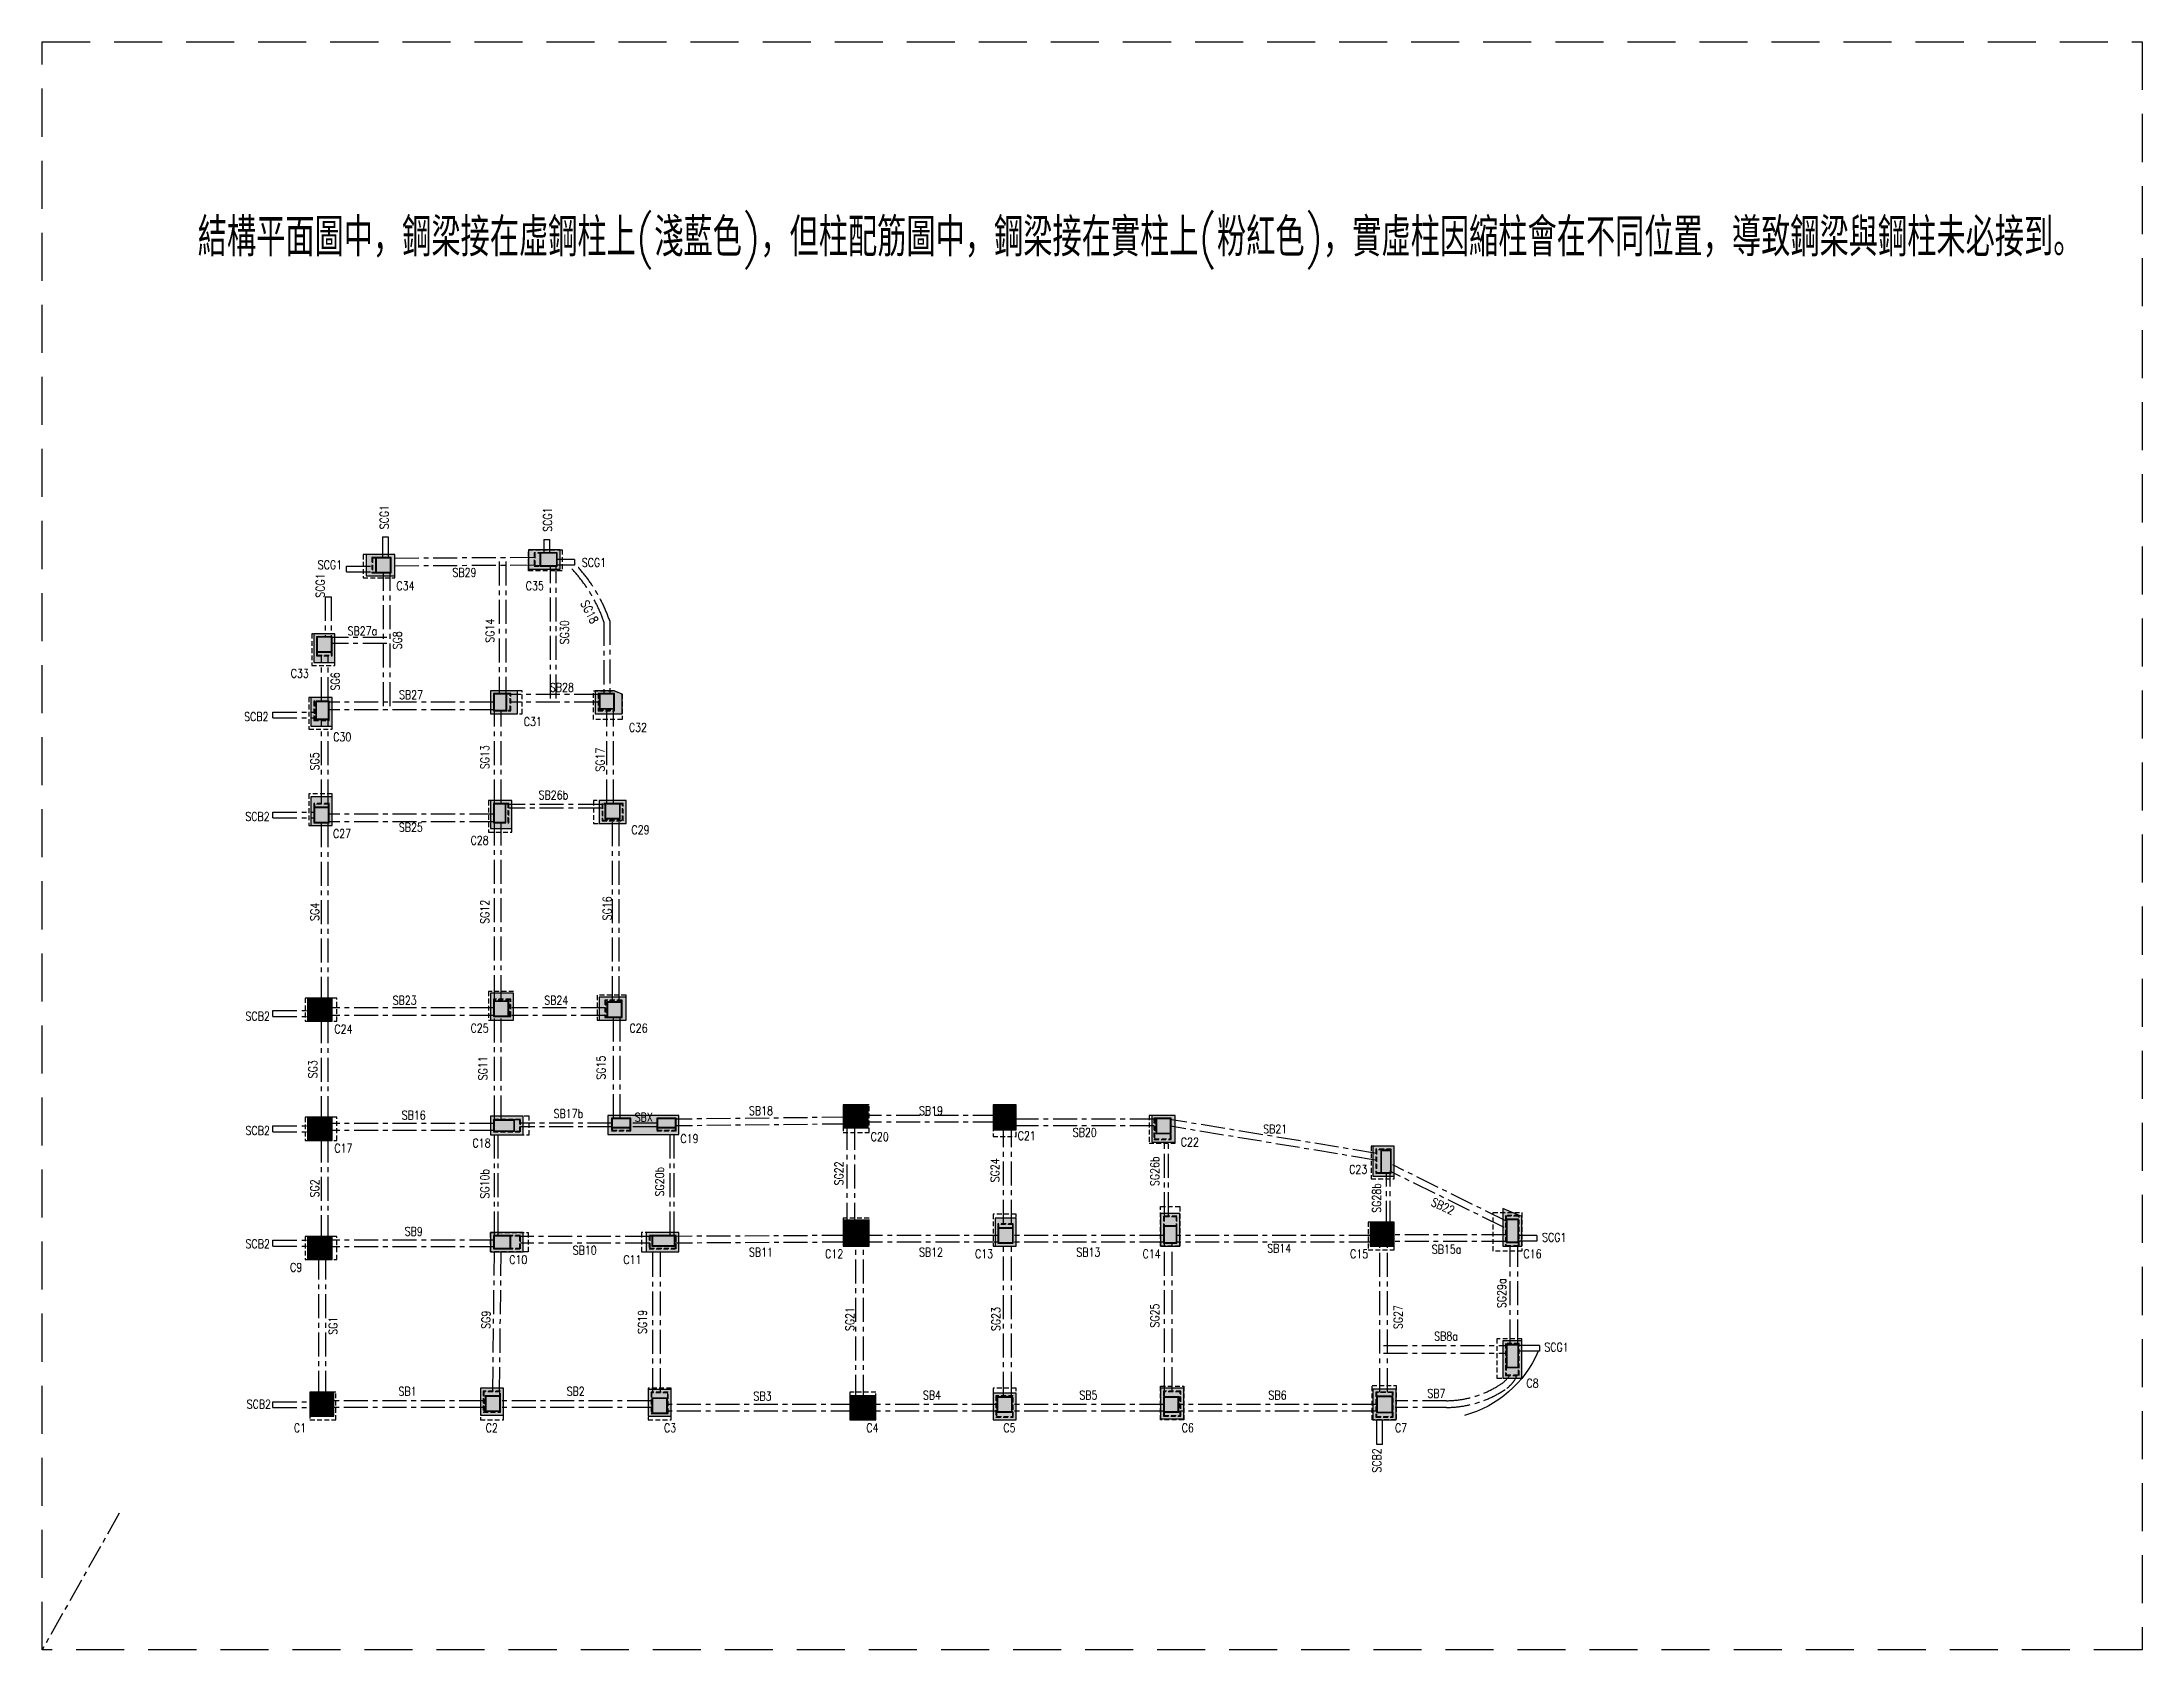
# Model space of a CAD drawing. Header units: millimetres. Extents: x 3 to 26067, y -17 to 17277.
# Drawn here: x 15139 to 26067, y -17 to 8351 of the extents above; entities that cross this region are included whole.
import ezdxf
from ezdxf.enums import TextEntityAlignment as Align

# ---------------------------------------------------------------- set-up
doc = ezdxf.new("R2010")
doc.units = ezdxf.units.MM
doc.header["$LTSCALE"] = 100
doc.header["$MEASUREMENT"] = 0
doc.linetypes.add('CENTER', pattern=[2, 1.25, -0.25, 0.25, -0.25])
doc.linetypes.add('HIDDEN', pattern=[0.375, 0.25, -0.125])
for name, color, linetype in [('37-陽台', 8, 'Continuous'), ('TC-COLUMN', 1, 'Continuous'), ('TC-H-C', 15, 'Continuous'), ('TC-TB', 2, 'Continuous'), ('TC-TC', 4, 'Continuous'), ('TC-虛柱', 4, 'HIDDEN'), ('TC-虛鋼柱', 4, 'HIDDEN'), ('TC-鋼柱', 11, 'Continuous')]:
    doc.layers.add(name, color=color, linetype=linetype)
doc.layers.add('TC-地界線', color=3, linetype='CENTER', plot=False)
doc.layers.add('TC-鋼粱(隱藏)', color=4, linetype='CENTER', plot=False)
doc.styles.add('TXT', font='TXT.shx', dxfattribs={"width": 0.8, "bigfont": 'ae.shx'})

msp = doc.modelspace()

# ---------------------------------------------------------------- texts
at = {"layer": 'Defpoints', "color": 2, "style": 'TXT', "width": 0.8}
msp.add_text('結構平面圖中，鋼梁接在虛鋼柱上(淺藍色)，但柱配筋圖中，鋼梁接在實柱上(粉紅色)，實虛柱因縮柱會在不同位置，導致鋼梁與鋼柱未必接到。', height=200, dxfattribs=at).set_placement((15949, 7235))
at = {"layer": 'TC-TB', "style": 'TXT', "width": 0.8}
for s, rotation, p in [('SCG1', 90, (16920, 5878)), ('SCG1', 90, (17770, 5865)), ('SB29', 0.3754, (17337, 5590)), ('SCG1', 90, (16587, 5522)), ('SG18', 297, (17988, 5385)), ('SG8', 90, (16988, 5237)), ('SG14', 90, (17470, 5287)), ('SG30', 90, (17858, 5279)), ('SG6', 90, (16665, 5023)), ('SG5', 90, (16558, 4607)), ('SG13', 90, (17443, 4629)), ('SG17', 90, (18043, 4616)), ('SG4', 90, (16558, 3824)), ('SG12', 90, (17443, 3824)), ('SG16', 90, (18080, 3842)), ('SG15', 90, (18048, 3013)), ('SG3', 90, (16548, 3005)), ('SG11', 90, (17433, 3010)), ('SG22', 90, (19286, 2463)), ('SG24', 90, (20098, 2479)), ('SG26b', 90, (20930, 2474)), ('SG2', 90, (16558, 2385)), ('SG10b', 90, (17443, 2409)), ('SG20b', 90, (18353, 2420)), ('SG28b', 90, (22084, 2335)), ('SB22', 335.7133, (22429, 2292)), ('SG29a', 90, (22735, 1839)), ('SG21', 90, (19343, 1705)), ('SG23', 90, (20103, 1705)), ('SG25', 90, (20930, 1723)), ('SG27', 90, (22196, 1715)), ('SG1', 90, (16653, 1670)), ('SG9', 89.0759, (17449, 1701)), ('SG19', 90, (18263, 1690)), ('SCB2', 90, (22085, 969))]:
    msp.add_text(s, height=45, rotation=rotation, dxfattribs=at).set_placement(p, align=Align.MIDDLE_CENTER)
for s, p in [('SCG1', (16637, 5630)), ('SCG1', (18011, 5642)), ('SB27a', (16806, 5286)), ('SB27', (17059, 4954)), ('SB28', (17844, 4992)), ('SCB2', (16254, 4840)), ('SB26b', (17800, 4432)), ('SCB2', (16260, 4320)), ('SB25', (17058, 4264)), ('SCB2', (16261, 3281)), ('SB23', (17026, 3364)), ('SB24', (17815, 3364)), ('SB16', (17073, 2766)), ('SB17b', (17878, 2774)), ('SBX', (18270, 2755)), ('SB18', (18880, 2789)), ('SB19', (19765, 2789)), ('SCB2', (16261, 2686)), ('SB20', (20565, 2676)), ('SB21', (21556, 2694)), ('SCB2', (16261, 2096)), ('SB9', (17073, 2161)), ('SB10', (17963, 2063)), ('SB14', (21577, 2073)), ('SB15a', (22448, 2068)), ('SCG1', (23008, 2130)), ('SB11', (18880, 2053)), ('SB12', (19765, 2053)), ('SB13', (20584, 2053)), ('SB8a', (22445, 1616)), ('SCG1', (23020, 1559)), ('SB1', (17041, 1329)), ('SB2', (17916, 1329)), ('SB3', (18888, 1304)), ('SB4', (19770, 1309)), ('SB5', (20584, 1309)), ('SB6', (21568, 1309)), ('SB7', (22395, 1318)), ('SCB2', (16267, 1262))]:
    msp.add_text(s, height=45, dxfattribs=at).set_placement(p, align=Align.MIDDLE_CENTER)
at = {"layer": 'TC-TC', "style": 'TXT', "width": 0.8}
for s, p in [('C34', (17030, 5521)), ('C35', (17703, 5521)), ('C33', (16480, 5065)), ('C31', (17693, 4814)), ('C30', (16701, 4734)), ('C32', (18240, 4784)), ('C29', (18253, 4251)), ('C27', (16700, 4231)), ('C28', (17416, 4196)), ('C24', (16707, 3214)), ('C25', (17416, 3219)), ('C26', (18243, 3219)), ('C18', (17426, 2621)), ('C19', (18508, 2644)), ('C20', (19498, 2654)), ('C21', (20263, 2659)), ('C22', (21112, 2626)), ('C17', (16707, 2594)), ('C23', (21988, 2484)), ('C9', (16461, 1974)), ('C10', (17617, 2014)), ('C11', (18211, 2014)), ('C12', (19261, 2044)), ('C13', (20041, 2044)), ('C14', (20913, 2044)), ('C15', (21993, 2044)), ('C16', (22895, 2044)), ('C8', (22895, 1371)), ('C1', (16481, 1139)), ('C2', (17479, 1139)), ('C3', (18407, 1139)), ('C4', (19460, 1139)), ('C5', (20173, 1139)), ('C6', (21101, 1139)), ('C7', (22211, 1139))]:
    msp.add_text(s, height=45, dxfattribs=at).set_placement(p, align=Align.MIDDLE_CENTER)

# ---------------------------------------------------------------- hatches: boundary and pattern name
at = {"layer": 'TC-H-C'}
for points in [[(16825, 5683), (16825, 5573), (16975, 5573), (16975, 5683)], [(17835, 5608), (17835, 5708), (17670, 5708), (17670, 5608)], [(16553, 5121), (16663, 5121), (16663, 5271), (16553, 5271)], [(16538, 4790), (16648, 4790), (16648, 4940), (16538, 4940)], [(17473, 4975), (17473, 4855), (17613, 4855), (17613, 4975)], [(18158, 4956), (18116, 4975), (18018, 4975), (18018, 4855), (18158, 4855)], [(16538, 4273), (16648, 4273), (16648, 4423), (16538, 4423)], [(17473, 4258), (17583, 4258), (17583, 4403), (17473, 4403)], [(18038, 4403), (18038, 4283), (18178, 4283), (18178, 4403)], [(17473, 3260), (17593, 3260), (17593, 3400), (17473, 3400)], [(16520, 3375), (16520, 3255), (16648, 3255), (16648, 3375)], [(18038, 3380), (18038, 3260), (18178, 3260), (18178, 3380)], [(16520, 2755), (16520, 2635), (16648, 2635), (16648, 2755)], [(17643, 2663), (17643, 2760), (17473, 2760), (17473, 2663)], [(18083, 2765), (18083, 2665), (18453, 2665), (18453, 2765)], [(19308, 2820), (19308, 2700), (19438, 2700), (19438, 2820)], [(20088, 2690), (20208, 2690), (20208, 2820), (20088, 2820)], [(20915, 2765), (20915, 2625), (21035, 2625), (21035, 2765)], [(22065, 2449), (22175, 2449), (22175, 2604), (22065, 2604)], [(19308, 2085), (19443, 2085), (19443, 2220), (19308, 2220)], [(20098, 2085), (20208, 2085), (20208, 2230), (20098, 2230)], [(20960, 2085), (21060, 2085), (21060, 2255), (20960, 2255)], [(22050, 2210), (22050, 2085), (22175, 2085), (22175, 2210)], [(22740, 2280), (22740, 2085), (22840, 2085), (22840, 2239)], [(16520, 2135), (16520, 2015), (16648, 2015), (16648, 2135)], [(17643, 2055), (17643, 2155), (17473, 2155), (17473, 2055)], [(18453, 2055), (18453, 2155), (18283, 2155), (18283, 2055)], [(22840, 1592), (22740, 1592), (22740, 1397), (22840, 1397)], [(16533, 1325), (16533, 1200), (16658, 1200), (16658, 1325)], [(17420, 1205), (17540, 1205), (17540, 1345), (17420, 1345)], [(18293, 1339), (18293, 1199), (18413, 1199), (18413, 1339)], [(20088, 1320), (20088, 1180), (20208, 1180), (20208, 1320)], [(20960, 1345), (20960, 1185), (21080, 1185), (21080, 1345)], [(22065, 1340), (22065, 1180), (22185, 1180), (22185, 1340)], [(19343, 1305), (19343, 1180), (19478, 1180), (19478, 1305)]]:
    msp.add_hatch(color=256, dxfattribs=at).paths.add_polyline_path(points)

# ---------------------------------------------------------------- linework, layer by layer
at = {"layer": '37-陽台'}
msp.add_lwpolyline([(22924, 1537, -0.22866), (22541, 1203, -0.22866)], format="xyb", dxfattribs=at)
at = {"layer": 'Defpoints', "color": 1, "linetype": 'HIDDEN', "ltscale": 10}
msp.add_lwpolyline([(15139, 8351), (26067, 8351), (26067, -17), (15139, -17)], close=True, dxfattribs=at)
at = {"layer": 'TC-COLUMN'}
for points in [[(16825, 5573), (16975, 5573), (16975, 5683), (16825, 5683)], [(17835, 5708), (17670, 5708), (17670, 5608), (17835, 5608)], [(16663, 5121), (16663, 5271), (16553, 5271), (16553, 5121)], [(16648, 4790), (16648, 4940), (16538, 4940), (16538, 4790)], [(17473, 4855), (17613, 4855), (17613, 4975), (17473, 4975)], [(18116, 4975), (18018, 4975), (18018, 4855), (18158, 4855), (18158, 4956)], [(16648, 4273), (16648, 4423), (16538, 4423), (16538, 4273)], [(17583, 4258), (17583, 4403), (17473, 4403), (17473, 4258)], [(18038, 4283), (18178, 4283), (18178, 4403), (18038, 4403)], [(17593, 3260), (17593, 3400), (17473, 3400), (17473, 3260)], [(16520, 3255), (16648, 3255), (16648, 3375), (16520, 3375)], [(18038, 3260), (18178, 3260), (18178, 3380), (18038, 3380)], [(16520, 2635), (16648, 2635), (16648, 2755), (16520, 2755)], [(17643, 2760), (17473, 2760), (17473, 2663), (17643, 2663)], [(18083, 2665), (18453, 2665), (18453, 2765), (18083, 2765)], [(19308, 2700), (19438, 2700), (19438, 2820), (19308, 2820)], [(20208, 2690), (20208, 2820), (20088, 2820), (20088, 2690)], [(20915, 2765), (20915, 2625), (21035, 2625), (21035, 2765)], [(22175, 2449), (22175, 2604), (22065, 2604), (22065, 2449)], [(19443, 2085), (19443, 2220), (19308, 2220), (19308, 2085)], [(20208, 2085), (20208, 2230), (20098, 2230), (20098, 2085)], [(21060, 2085), (21060, 2255), (20960, 2255), (20960, 2085)], [(22050, 2085), (22175, 2085), (22175, 2210), (22050, 2210)], [(22740, 2280), (22740, 2085), (22840, 2085), (22840, 2239)], [(16520, 2015), (16648, 2015), (16648, 2135), (16520, 2135)], [(17643, 2155), (17473, 2155), (17473, 2055), (17643, 2055)], [(18453, 2155), (18283, 2155), (18283, 2055), (18453, 2055)], [(22740, 1397), (22840, 1397), (22840, 1592), (22740, 1592)], [(16533, 1200), (16658, 1200), (16658, 1325), (16533, 1325)], [(17540, 1205), (17540, 1345), (17420, 1345), (17420, 1205)], [(18293, 1199), (18413, 1199), (18413, 1339), (18293, 1339)], [(20088, 1320), (20088, 1180), (20208, 1180), (20208, 1320)], [(20960, 1345), (20960, 1185), (21080, 1185), (21080, 1345)], [(22065, 1340), (22065, 1180), (22185, 1180), (22185, 1340)], [(19343, 1180), (19478, 1180), (19478, 1305), (19343, 1305)]]:
    msp.add_lwpolyline(points, close=True, dxfattribs=at)
at = {"layer": 'TC-地界線'}
msp.add_line((15541, 695), (15139, -17), dxfattribs=at)
msp.add_line((15541, 695), (15139, -17), dxfattribs=at)
msp.add_line((15541, 695), (15139, -17), dxfattribs=at)
at = {"layer": 'TC-虛柱'}
for points in [[(16975, 5683), (16810, 5683), (16810, 5563), (16975, 5563)], [(17845, 5708), (17845, 5598), (17670, 5598), (17670, 5708)], [(16663, 5106), (16663, 5271), (16543, 5271), (16543, 5106)], [(16648, 4775), (16648, 4940), (16528, 4940), (16528, 4775)], [(17638, 4855), (17638, 4975), (17473, 4975), (17473, 4855)], [(18158, 4825), (18008, 4825), (18008, 4975), (18116, 4975), (18158, 4956)], [(16648, 4273), (16648, 4438), (16528, 4438), (16528, 4273)], [(17583, 4238), (17583, 4403), (17463, 4403), (17463, 4238)], [(18008, 4283), (18178, 4283), (18178, 4403), (18008, 4403)], [(17463, 3260), (17593, 3260), (17593, 3410), (17463, 3410)], [(18028, 3390), (18028, 3260), (18178, 3260), (18178, 3390)], [(16673, 3375), (16508, 3375), (16508, 3255), (16673, 3255)], [(16673, 2755), (16508, 2755), (16508, 2635), (16673, 2635)], [(17473, 2663), (17673, 2663), (17673, 2760), (17473, 2760)], [(18083, 2765), (18083, 2665), (18453, 2665), (18453, 2765)], [(19308, 2820), (19308, 2675), (19443, 2675), (19443, 2820)], [(20208, 2655), (20208, 2820), (20088, 2820), (20088, 2655)], [(20900, 2765), (20900, 2620), (21035, 2620), (21035, 2765)], [(22175, 2434), (22175, 2604), (22055, 2604), (22055, 2434)], [(19308, 2230), (19308, 2085), (19443, 2085), (19443, 2230)], [(20208, 2085), (20208, 2250), (20088, 2250), (20088, 2085)], [(20960, 2290), (21060, 2290), (21060, 2085), (20960, 2085)], [(22040, 2210), (22040, 2065), (22175, 2065), (22175, 2210)], [(22690, 2259), (22840, 2259), (22840, 2059), (22690, 2059)], [(16673, 2135), (16508, 2135), (16508, 2015), (16673, 2015)], [(17668, 2055), (17473, 2055), (17473, 2155), (17668, 2155)], [(18258, 2055), (18453, 2055), (18453, 2155), (18258, 2155)], [(22710, 1602), (22710, 1397), (22840, 1397), (22840, 1602)], [(16668, 1180), (16668, 1325), (16533, 1325), (16533, 1180)], [(17540, 1180), (17540, 1345), (17420, 1345), (17420, 1180)], [(18413, 1180), (18413, 1345), (18293, 1345), (18293, 1180)], [(19343, 1325), (19343, 1180), (19478, 1180), (19478, 1325)], [(20208, 1180), (20208, 1345), (20088, 1345), (20088, 1180)], [(20960, 1355), (21080, 1355), (21080, 1180), (20960, 1180)], [(22060, 1360), (22185, 1360), (22185, 1180), (22060, 1180)]]:
    msp.add_lwpolyline(points, close=True, dxfattribs=at)
at = {"layer": 'TC-虛鋼柱'}
for points in [[(17700, 5623), (17820, 5623), (17820, 5693), (17700, 5693)], [(16855, 5588), (16955, 5588), (16955, 5668), (16855, 5668)], [(16568, 5156), (16648, 5156), (16648, 5256), (16568, 5256)], [(16553, 4820), (16633, 4820), (16633, 4920), (16553, 4920)], [(17488, 4870), (17578, 4870), (17578, 4960), (17488, 4960)], [(18033, 4870), (18118, 4870), (18118, 4960), (18033, 4960)], [(16553, 4288), (16633, 4288), (16633, 4388), (16553, 4388)], [(17488, 4288), (17568, 4288), (17568, 4388), (17488, 4388)], [(18053, 4298), (18163, 4298), (18163, 4388), (18053, 4388)], [(16543, 3270), (16633, 3270), (16633, 3360), (16543, 3360)], [(17488, 3280), (17578, 3280), (17578, 3370), (17488, 3370)], [(18068, 3275), (18158, 3275), (18158, 3365), (18068, 3365)], [(16543, 2650), (16633, 2650), (16633, 2740), (16543, 2740)], [(17488, 2679), (17628, 2679), (17628, 2744), (17488, 2744)], [(18103, 2685), (18203, 2685), (18203, 2750), (18103, 2750)], [(18338, 2685), (18438, 2685), (18438, 2750), (18338, 2750)], [(19323, 2715), (19413, 2715), (19413, 2805), (19323, 2805)], [(20108, 2705), (20188, 2705), (20188, 2805), (20108, 2805)], [(20925, 2640), (21015, 2640), (21015, 2750), (20925, 2750)], [(22080, 2464), (22160, 2464), (22160, 2589), (22080, 2589)], [(20113, 2100), (20193, 2100), (20193, 2200), (20113, 2200)], [(20975, 2100), (21045, 2100), (21045, 2240), (20975, 2240)], [(22065, 2100), (22160, 2100), (22160, 2195), (22065, 2195)], [(22755, 2084), (22825, 2084), (22825, 2244), (22755, 2244)], [(16543, 2030), (16633, 2030), (16633, 2120), (16543, 2120)], [(17488, 2070), (17628, 2070), (17628, 2140), (17488, 2140)], [(18298, 2070), (18438, 2070), (18438, 2140), (18298, 2140)], [(19323, 2100), (19418, 2100), (19418, 2185), (19323, 2185)], [(22755, 1412), (22825, 1412), (22825, 1577), (22755, 1577)], [(17435, 1220), (17525, 1220), (17525, 1330), (17435, 1330)], [(18308, 1214), (18398, 1214), (18398, 1324), (18308, 1324)], [(20975, 1200), (21065, 1200), (21065, 1330), (20975, 1330)], [(22080, 1195), (22170, 1195), (22170, 1325), (22080, 1325)], [(16548, 1215), (16643, 1215), (16643, 1310), (16548, 1310)], [(19368, 1200), (19458, 1200), (19458, 1290), (19368, 1290)], [(20103, 1195), (20193, 1195), (20193, 1305), (20103, 1305)]]:
    msp.add_lwpolyline(points, close=True, dxfattribs=at)
at = {"layer": 'TC-虛鋼柱', "color": 8}
for points in [[(17703, 5626), (17817, 5626), (17817, 5690), (17703, 5690)], [(16858, 5591), (16952, 5591), (16952, 5665), (16858, 5665)], [(16571, 5159), (16645, 5159), (16645, 5253), (16571, 5253)], [(17491, 4873), (17575, 4873), (17575, 4957), (17491, 4957)], [(18036, 4873), (18115, 4873), (18115, 4957), (18036, 4957)], [(16556, 4823), (16630, 4823), (16630, 4917), (16556, 4917)], [(16556, 4291), (16630, 4291), (16630, 4385), (16556, 4385)], [(17491, 4291), (17565, 4291), (17565, 4385), (17491, 4385)], [(18056, 4301), (18160, 4301), (18160, 4385), (18056, 4385)], [(16546, 3273), (16630, 3273), (16630, 3357), (16546, 3357)], [(17491, 3283), (17575, 3283), (17575, 3367), (17491, 3367)], [(18071, 3278), (18155, 3278), (18155, 3362), (18071, 3362)], [(16546, 2653), (16630, 2653), (16630, 2737), (16546, 2737)], [(17491, 2682), (17625, 2682), (17625, 2741), (17491, 2741)], [(18106, 2688), (18200, 2688), (18200, 2747), (18106, 2747)], [(18341, 2688), (18435, 2688), (18435, 2747), (18341, 2747)], [(19326, 2718), (19410, 2718), (19410, 2802), (19326, 2802)], [(20111, 2708), (20185, 2708), (20185, 2802), (20111, 2802)], [(20928, 2643), (21012, 2643), (21012, 2747), (20928, 2747)], [(22083, 2467), (22157, 2467), (22157, 2586), (22083, 2586)], [(20116, 2103), (20190, 2103), (20190, 2197), (20116, 2197)], [(20978, 2103), (21042, 2103), (21042, 2237), (20978, 2237)], [(22068, 2103), (22157, 2103), (22157, 2192), (22068, 2192)], [(22758, 2087), (22822, 2087), (22822, 2241), (22758, 2241)], [(16546, 2033), (16630, 2033), (16630, 2117), (16546, 2117)], [(17491, 2073), (17625, 2073), (17625, 2137), (17491, 2137)], [(18301, 2073), (18435, 2073), (18435, 2137), (18301, 2137)], [(19326, 2103), (19415, 2103), (19415, 2182), (19326, 2182)], [(22758, 1415), (22822, 1415), (22822, 1574), (22758, 1574)], [(17438, 1223), (17522, 1223), (17522, 1327), (17438, 1327)], [(18311, 1217), (18395, 1217), (18395, 1321), (18311, 1321)], [(20978, 1203), (21062, 1203), (21062, 1327), (20978, 1327)], [(22083, 1198), (22167, 1198), (22167, 1322), (22083, 1322)], [(16551, 1218), (16640, 1218), (16640, 1307), (16551, 1307)], [(19371, 1203), (19455, 1203), (19455, 1287), (19371, 1287)], [(20106, 1198), (20190, 1198), (20190, 1302), (20106, 1302)]]:
    msp.add_lwpolyline(points, close=True, dxfattribs=at)
at = {"layer": 'TC-鋼柱'}
for points in [[(17730, 5623), (17820, 5623), (17820, 5693), (17730, 5693)], [(16875, 5588), (16955, 5588), (16955, 5668), (16875, 5668)], [(16568, 5176), (16648, 5176), (16648, 5256), (16568, 5256)], [(16563, 4825), (16633, 4825), (16633, 4920), (16563, 4920)], [(17488, 4870), (17558, 4870), (17558, 4960), (17488, 4960)], [(18038, 4880), (18118, 4880), (18118, 4960), (18038, 4960)], [(17488, 4288), (17553, 4288), (17553, 4388), (17488, 4388)], [(18068, 4308), (18148, 4308), (18148, 4388), (18068, 4388)], [(16553, 4288), (16633, 4288), (16633, 4368), (16553, 4368)], [(16553, 3275), (16633, 3275), (16633, 3355), (16553, 3355)], [(17488, 3280), (17568, 3280), (17568, 3360), (17488, 3360)], [(18078, 3275), (18158, 3275), (18158, 3355), (18078, 3355)], [(16553, 2655), (16633, 2655), (16633, 2735), (16553, 2735)], [(17488, 2682), (17598, 2682), (17598, 2742), (17488, 2742)], [(18103, 2700), (18203, 2700), (18203, 2750), (18103, 2750)], [(18338, 2700), (18438, 2700), (18438, 2750), (18338, 2750)], [(19323, 2715), (19403, 2715), (19403, 2795), (19323, 2795)], [(20108, 2705), (20188, 2705), (20188, 2785), (20108, 2785)], [(20935, 2670), (21015, 2670), (21015, 2750), (20935, 2750)], [(22105, 2464), (22160, 2464), (22160, 2584), (22105, 2584)], [(20975, 2100), (21045, 2100), (21045, 2190), (20975, 2190)], [(22758, 2104), (22823, 2104), (22823, 2224), (22758, 2224)], [(16553, 2040), (16633, 2040), (16633, 2120), (16553, 2120)], [(17488, 2070), (17578, 2070), (17578, 2140), (17488, 2140)], [(18313, 2085), (18433, 2085), (18433, 2140), (18313, 2140)], [(19323, 2100), (19418, 2100), (19418, 2170), (19323, 2170)], [(20113, 2100), (20193, 2100), (20193, 2180), (20113, 2180)], [(22080, 2100), (22160, 2100), (22160, 2180), (22080, 2180)], [(22758, 1452), (22823, 1452), (22823, 1572), (22758, 1572)], [(16563, 1220), (16643, 1220), (16643, 1300), (16563, 1300)], [(17445, 1225), (17525, 1225), (17525, 1305), (17445, 1305)], [(18313, 1214), (18393, 1214), (18393, 1294), (18313, 1294)], [(19368, 1210), (19448, 1210), (19448, 1290), (19368, 1290)], [(20108, 1220), (20188, 1220), (20188, 1300), (20108, 1300)], [(20975, 1220), (21055, 1220), (21055, 1300), (20975, 1300)], [(22083, 1218), (22168, 1218), (22168, 1303), (22083, 1303)]]:
    msp.add_lwpolyline(points, close=True, dxfattribs=at)
at = {"layer": 'TC-鋼柱', "color": 8}
for points in [[(17733, 5626), (17817, 5626), (17817, 5690), (17733, 5690)], [(16878, 5591), (16952, 5591), (16952, 5665), (16878, 5665)], [(16571, 5179), (16645, 5179), (16645, 5253), (16571, 5253)], [(17491, 4873), (17555, 4873), (17555, 4957), (17491, 4957)], [(18041, 4883), (18115, 4883), (18115, 4957), (18041, 4957)], [(16566, 4828), (16630, 4828), (16630, 4917), (16566, 4917)], [(17491, 4291), (17550, 4291), (17550, 4385), (17491, 4385)], [(18071, 4311), (18145, 4311), (18145, 4385), (18071, 4385)], [(16556, 4291), (16630, 4291), (16630, 4365), (16556, 4365)], [(16556, 3278), (16630, 3278), (16630, 3352), (16556, 3352)], [(17491, 3283), (17565, 3283), (17565, 3357), (17491, 3357)], [(18081, 3278), (18155, 3278), (18155, 3352), (18081, 3352)], [(16556, 2658), (16630, 2658), (16630, 2732), (16556, 2732)], [(17491, 2685), (17595, 2685), (17595, 2739), (17491, 2739)], [(18106, 2703), (18200, 2703), (18200, 2747), (18106, 2747)], [(18341, 2703), (18435, 2703), (18435, 2747), (18341, 2747)], [(19326, 2718), (19400, 2718), (19400, 2792), (19326, 2792)], [(20111, 2708), (20185, 2708), (20185, 2782), (20111, 2782)], [(20938, 2673), (21012, 2673), (21012, 2747), (20938, 2747)], [(22108, 2467), (22157, 2467), (22157, 2581), (22108, 2581)], [(20978, 2103), (21042, 2103), (21042, 2187), (20978, 2187)], [(22761, 2107), (22820, 2107), (22820, 2221), (22761, 2221)], [(16556, 2043), (16630, 2043), (16630, 2117), (16556, 2117)], [(17491, 2073), (17575, 2073), (17575, 2137), (17491, 2137)], [(18316, 2088), (18430, 2088), (18430, 2137), (18316, 2137)], [(19326, 2103), (19415, 2103), (19415, 2167), (19326, 2167)], [(20116, 2103), (20190, 2103), (20190, 2177), (20116, 2177)], [(22083, 2103), (22157, 2103), (22157, 2177), (22083, 2177)], [(22761, 1455), (22820, 1455), (22820, 1569), (22761, 1569)], [(16566, 1223), (16640, 1223), (16640, 1297), (16566, 1297)], [(17448, 1228), (17522, 1228), (17522, 1302), (17448, 1302)], [(18316, 1217), (18390, 1217), (18390, 1291), (18316, 1291)], [(19371, 1213), (19445, 1213), (19445, 1287), (19371, 1287)], [(20111, 1223), (20185, 1223), (20185, 1297), (20111, 1297)], [(20978, 1223), (21052, 1223), (21052, 1297), (20978, 1297)], [(22086, 1221), (22165, 1221), (22165, 1300), (22086, 1300)]]:
    msp.add_lwpolyline(points, close=True, dxfattribs=at)
at = {"layer": 'TC-鋼粱(隱藏)'}
for p, q in [((16910, 5776), (16910, 5668)), ((16910, 5776), (16940, 5776)), ((16940, 5776), (16940, 5668)), ((17750, 5761), (17750, 5693)), ((17750, 5761), (17780, 5761)), ((17780, 5761), (17780, 5693)), ((16723, 5623), (16855, 5623)), ((16723, 5593), (16723, 5623)), ((16723, 5593), (16855, 5593)), ((16915, 4895), (16915, 5588)), ((16950, 4895), (16950, 5588)), ((17700, 5668), (16955, 5663)), ((17700, 5628), (16955, 5623)), ((17518, 5647), (17518, 4960)), ((17553, 5647), (17553, 4960)), ((17785, 4935), (17785, 5623)), ((17815, 4935), (17815, 5623)), ((17910, 5658), (17820, 5658)), ((17910, 5628), (17820, 5628)), ((17910, 5658), (17910, 5628)), ((16613, 5464), (16613, 5256)), ((16613, 5464), (16643, 5464)), ((16643, 5464), (16643, 5256)), ((16933, 5251), (16648, 5251)), ((16593, 4920), (16593, 5156)), ((16628, 4920), (16628, 5156)), ((16933, 5221), (16648, 5221)), ((18033, 4955), (17578, 4955)), ((16340, 4863), (16553, 4863)), ((16340, 4833), (16340, 4863)), ((16340, 4833), (16553, 4833)), ((16593, 4388), (16593, 4820)), ((16628, 4388), (16628, 4820)), ((17488, 4915), (16633, 4915)), ((17488, 4875), (16633, 4875)), ((17493, 4388), (17493, 4870)), ((17528, 4388), (17528, 4870)), ((18033, 4915), (17578, 4915)), ((18078, 4388), (18078, 4870)), ((18113, 4388), (18113, 4870)), ((18053, 4383), (17568, 4383)), ((16340, 4343), (16553, 4343)), ((16340, 4313), (16340, 4343)), ((16340, 4313), (16553, 4313)), ((16593, 3360), (16593, 4288)), ((16628, 3360), (16628, 4288)), ((17488, 4333), (16633, 4333)), ((17488, 4293), (16633, 4293)), ((17493, 3370), (17493, 4288)), ((17528, 3370), (17528, 4288)), ((18053, 4363), (17568, 4363)), ((18108, 3365), (18108, 4298)), ((18143, 3365), (18143, 4298)), ((16340, 3310), (16543, 3310)), ((16340, 3280), (16340, 3310)), ((16340, 3280), (16543, 3280)), ((17488, 3325), (16633, 3325)), ((17488, 3285), (16633, 3285)), ((17493, 2744), (17493, 3280)), ((17528, 2744), (17528, 3280)), ((18068, 3325), (17583, 3325)), ((18068, 3285), (17583, 3285)), ((16593, 2740), (16593, 3270)), ((16628, 2740), (16628, 3270)), ((18113, 2750), (18113, 3275)), ((18148, 2750), (18148, 3275)), ((19322, 2755), (18437, 2745)), ((20108, 2765), (19413, 2765)), ((20925, 2745), (20188, 2745)), ((22083, 2567), (21018, 2742)), ((16340, 2710), (16543, 2710)), ((16340, 2680), (16340, 2710)), ((16340, 2680), (16543, 2680)), ((16593, 2120), (16593, 2650)), ((16628, 2120), (16628, 2650)), ((17488, 2722), (16633, 2722)), ((17488, 2687), (16633, 2687)), ((17493, 2140), (17493, 2679)), ((17513, 2140), (17513, 2679)), ((18103, 2725), (17628, 2725)), ((18103, 2705), (17628, 2705)), ((18338, 2725), (18203, 2725)), ((18338, 2705), (18203, 2705)), ((18408, 2140), (18408, 2685)), ((18428, 2140), (18428, 2685)), ((19323, 2720), (18438, 2710)), ((19328, 2185), (19328, 2715)), ((19368, 2185), (19368, 2715)), ((20108, 2730), (19413, 2730)), ((20143, 2200), (20143, 2705)), ((20183, 2200), (20183, 2705)), ((20925, 2710), (20188, 2710)), ((20980, 2240), (20980, 2640)), ((21000, 2240), (21000, 2640)), ((22077, 2532), (21012, 2708)), ((22135, 2195), (22135, 2464)), ((22747, 2182), (22152, 2475)), ((22155, 2195), (22155, 2464)), ((22763, 2213), (22168, 2507)), ((16340, 2115), (16543, 2115)), ((16340, 2085), (16340, 2115)), ((16340, 2085), (16543, 2085)), ((17488, 2115), (16633, 2115)), ((17488, 2080), (16633, 2080)), ((18298, 2135), (17628, 2135)), ((18298, 2100), (17628, 2100)), ((19322, 2140), (18437, 2135)), ((19323, 2105), (18438, 2100)), ((19373, 1290), (19373, 2100)), ((19413, 1290), (19413, 2100)), ((20113, 2140), (19418, 2140)), ((20113, 2105), (19418, 2105)), ((20143, 1305), (20143, 2100)), ((20183, 1305), (20183, 2100)), ((20975, 2140), (20193, 2140)), ((20975, 2105), (20193, 2105)), ((20980, 1330), (20980, 2100)), ((21020, 1330), (21020, 2100)), ((22065, 2140), (21045, 2140)), ((22065, 2105), (21045, 2105)), ((22100, 1325), (22100, 2100)), ((22140, 1325), (22140, 2100)), ((22755, 2144), (22160, 2144)), ((22755, 2109), (22160, 2109)), ((22778, 1577), (22778, 2084)), ((22818, 1577), (22818, 2084)), ((22917, 2140), (22825, 2140)), ((22917, 2110), (22825, 2110)), ((22917, 2140), (22917, 2110)), ((16580, 1310), (16580, 2030)), ((16615, 1310), (16615, 2030)), ((17485, 1331), (17493, 2071)), ((17520, 1330), (17528, 2070)), ((18318, 1324), (18318, 2070)), ((18358, 1324), (18358, 2070)), ((22120, 1567), (22758, 1567)), ((22931, 1567), (22828, 1567)), ((22931, 1537), (22828, 1537)), ((22931, 1567), (22931, 1537)), ((22120, 1527), (22758, 1527)), ((16340, 1275), (16548, 1275)), ((16340, 1245), (16340, 1275)), ((16340, 1245), (16548, 1245)), ((17435, 1280), (16643, 1280)), ((17435, 1245), (16643, 1245)), ((18308, 1280), (17525, 1280)), ((18308, 1245), (17525, 1245)), ((19368, 1260), (18398, 1260)), ((19368, 1225), (18398, 1225)), ((20103, 1260), (19458, 1260)), ((20103, 1225), (19458, 1225)), ((20975, 1260), (20193, 1260)), ((20975, 1225), (20193, 1225)), ((22080, 1260), (21065, 1260)), ((22080, 1225), (21065, 1225)), ((22085, 1053), (22085, 1195)), ((22115, 1053), (22115, 1195)), ((22115, 1053), (22085, 1053))]:
    msp.add_line(p, q, dxfattribs=at)
for points in [[(17890, 5615, -0.108185), (18063, 5333), (18063, 4960)], [(17911, 5636, -0.109798), (18093, 5338), (18093, 4960)], [(22808, 1412), (22808, 1397, -0.096294), (22761, 1344, -0.152217), (22447, 1245), (22180, 1245)], [(22773, 1412), (22773, 1407, -0.079755), (22740, 1373, -0.151787), (22447, 1280), (22180, 1280)]]:
    msp.add_lwpolyline(points, format="xyb", dxfattribs=at)

msp.set_redraw_order([(e.dxf.handle, doc.entitydb.next_handle()) for e in msp.query("TEXT MTEXT ATTDEF DIMENSION ARC_DIMENSION")])  # texts and dimensions are drawn at this point

doc.saveas('drawing.dxf')
